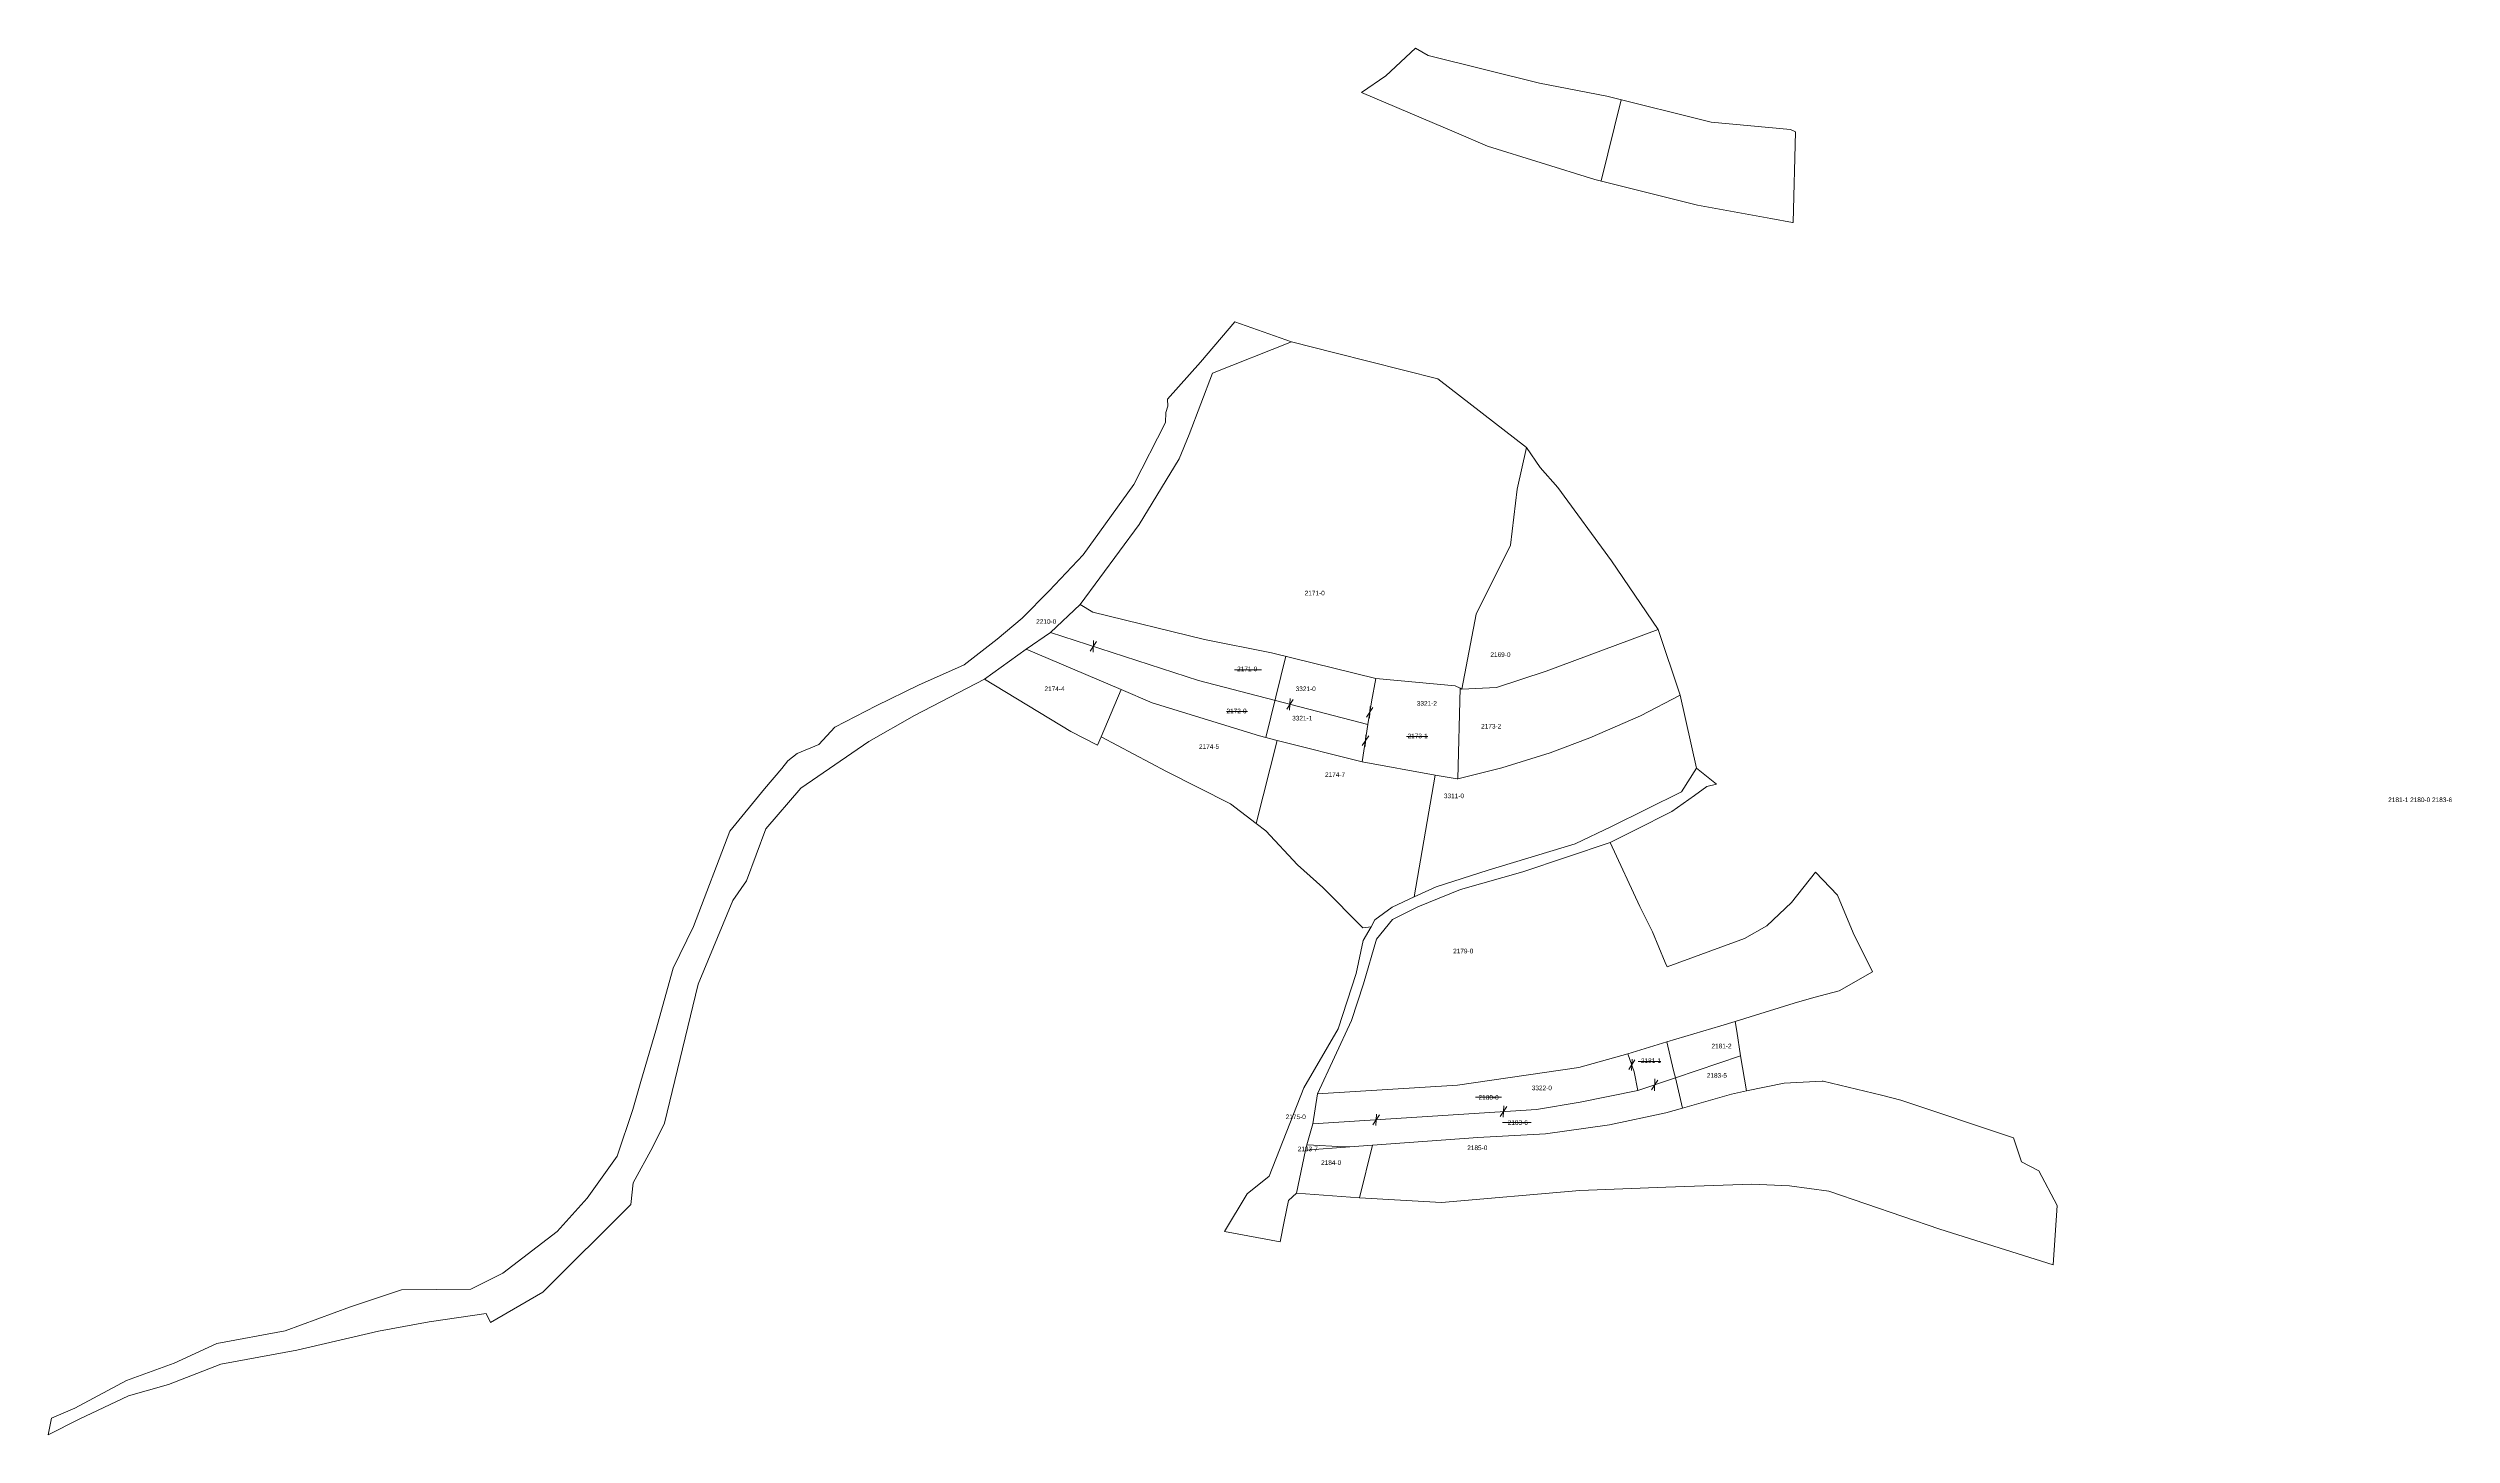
# Model space of a CAD drawing. Header units: metres. Extents: x 7511813 to 7512852, y 4687070 to 4687670.
import ezdxf

# ---------------------------------------------------------------- set-up
doc = ezdxf.new("R2010")
doc.units = ezdxf.units.M
for name, color, linetype, lineweight in [('Ndarjet', 1, 'Continuous', 0), ('Nr-Baz', 250, 'Continuous', 0), ('Nr-Kojshi', 251, 'Continuous', 0), ('Nr-Ri', 1, 'Continuous', 0), ('Parc-Baz', 7, 'Continuous', 0), ('Parc-Kojshi', 251, 'Continuous', 0), ('Parc-Re', 1, 'Continuous', 0)]:
    doc.layers.add(name, color=color, linetype=linetype, lineweight=lineweight)
doc.styles.get("Standard").update_dxf_attribs({"font": 'arial.ttf'})

msp = doc.modelspace()

# ---------------------------------------------------------------- linework, layer by layer
at = {"layer": 'Ndarjet', "flags": 128}
for points in [[(7512484.1, 4687612.4), (7512492.8, 4687647.5)], [(7512339.1, 4687371.8), (7512347.8, 4687406.9)]]:
    msp.add_lwpolyline(points, dxfattribs=at)
at = {"layer": 'Parc-Baz', "flags": 128}
for points in [[(7512383.2, 4687377.3), (7512310, 4687396.4), (7512246, 4687417.2), (7512258.8, 4687429.2), (7512264.3, 4687425.9), (7512312.6, 4687414.1), (7512341.6, 4687408.4), (7512386.7, 4687397.2), (7512384.8, 4687387.2), (7512383.2, 4687377.3)], [(7512380.8, 4687361.2), (7512344, 4687370.5), (7512336.4, 4687372.4), (7512290, 4687386.8), (7512276.6, 4687392.5), (7512235.5, 4687410), (7512246, 4687417.2), (7512310, 4687396.4), (7512383.2, 4687377.3), (7512380.8, 4687361.2)], [(7512423.1, 4687393), (7512422.1, 4687353.8), (7512421.9, 4687353.8), (7512412.4, 4687355.5), (7512380.8, 4687361.2), (7512383.2, 4687377.3), (7512384.8, 4687387.2), (7512386.7, 4687397.2), (7512421, 4687394.1), (7512423.1, 4687393)], [(7512499.9, 4687219.1), (7512475, 4687214.1), (7512456.2, 4687210.9), (7512359.5, 4687204.6), (7512361.4, 4687217.7), (7512422, 4687221.4), (7512474.5, 4687229), (7512495.7, 4687235), (7512498.4, 4687227.1), (7512499.9, 4687219.1)], [(7512512.5, 4687240.1), (7512515.4, 4687227.8), (7512516.2, 4687224.6), (7512499.9, 4687219.1), (7512498.4, 4687227.1), (7512495.7, 4687235), (7512512.5, 4687240.1)], [(7512516.2, 4687224.6), (7512519.2, 4687211.4), (7512512, 4687209.4), (7512487.7, 4687204.3), (7512460.1, 4687200.3), (7512430.8, 4687198.7), (7512385.3, 4687195.4), (7512375.4, 4687194.7), (7512370.3, 4687194.9), (7512359.7, 4687195.5), (7512356.9, 4687195.6), (7512359.5, 4687204.6), (7512456.2, 4687210.9), (7512475, 4687214.1), (7512499.9, 4687219.1), (7512516.2, 4687224.6)]]:
    msp.add_lwpolyline(points, dxfattribs=at)
at = {"layer": 'Parc-Kojshi', "flags": 128}
for points in [[(7512091.7, 4687290), (7512107.3, 4687331.3), (7512122.3, 4687349.6), (7512129.8, 4687358.4), (7512132.4, 4687361.6), (7512136.4, 4687364.8), (7512145.8, 4687368.7), (7512152.8, 4687376.2), (7512170.7, 4687385.5), (7512188.9, 4687394.4), (7512208.7, 4687403.2), (7512223, 4687414.2), (7512233.7, 4687423.4), (7512245.4, 4687435.2), (7512260.1, 4687450.8), (7512282, 4687481.1), (7512295.7, 4687508), (7512295.9, 4687512.3), (7512296.7, 4687515), (7512296.6, 4687518.1), (7512310.8, 4687534), (7512325.7, 4687551.5), (7512350.2, 4687542.9), (7512316.1, 4687529.3), (7512305.9, 4687502.7), (7512301.6, 4687492.3), (7512284.3, 4687463.9), (7512258.8, 4687429.2), (7512246, 4687417.2), (7512235.5, 4687410), (7512217.5, 4687397), (7512187.2, 4687381.2), (7512167.5, 4687370), (7512138, 4687349.8), (7512122.9, 4687332.3), (7512114.6, 4687309.7), (7512108.6, 4687301.3), (7512093.6, 4687265.1), (7512079.1, 4687204.9), (7512074, 4687194.7), (7512065.6, 4687179.2), (7512064.5, 4687169.8), (7512026.5, 4687131.8), (7512003.9, 4687118.7), (7512002, 4687122.7), (7511977.3, 4687119), (7511955.4, 4687115), (7511920.2, 4687106.8), (7511887.3, 4687100.8), (7511864.6, 4687091.9), (7511847.4, 4687087), (7511826, 4687077), (7511812.6, 4687070.1), (7511814.1, 4687077.4), (7511824.2, 4687081.7), (7511846.5, 4687093.6), (7511867.1, 4687101.1), (7511885.6, 4687109.7), (7511915.1, 4687115.1), (7511943.4, 4687125.5), (7511965.4, 4687132.9), (7511995.4, 4687133.2), (7512009.2, 4687140.1), (7512032.7, 4687158.1), (7512045.7, 4687172.5), (7512058.6, 4687190.7), (7512065.4, 4687210.9), (7512068.9, 4687222.9), (7512075.4, 4687245), (7512082.9, 4687272), (7512091.7, 4687290)], [(7512350.2, 4687542.9), (7512369, 4687538.1), (7512413.5, 4687526.9), (7512451.8, 4687497.2), (7512447.8, 4687479.2), (7512444.9, 4687454.9), (7512430, 4687425.1), (7512423.8, 4687392.6), (7512423.1, 4687393), (7512421, 4687394.1), (7512386.7, 4687397.2), (7512341.6, 4687408.4), (7512312.6, 4687414.1), (7512264.3, 4687425.9), (7512258.8, 4687429.2), (7512284.3, 4687463.9), (7512301.6, 4687492.3), (7512305.9, 4687502.7), (7512316.1, 4687529.3), (7512350.2, 4687542.9)], [(7512451.8, 4687497.2), (7512457.8, 4687488.5), (7512465.4, 4687479.8), (7512488.6, 4687448.1), (7512508.7, 4687418.4), (7512460.3, 4687400.4), (7512438.9, 4687393.4), (7512423.8, 4687392.6), (7512430, 4687425.1), (7512444.9, 4687454.9), (7512447.8, 4687479.2), (7512451.8, 4687497.2)], [(7512422.1, 4687353.8), (7512423.1, 4687393), (7512423.8, 4687392.6), (7512438.9, 4687393.4), (7512460.3, 4687400.4), (7512508.7, 4687418.4), (7512518.2, 4687390.1), (7512501.1, 4687381.1), (7512479.2, 4687371.6), (7512462.1, 4687365.1), (7512441.2, 4687358.6), (7512422.1, 4687353.8)], [(7512276.6, 4687392.5), (7512267.9, 4687372), (7512266.3, 4687368.4), (7512254.8, 4687374.4), (7512217.5, 4687397), (7512235.5, 4687410), (7512276.6, 4687392.5)], [(7512344, 4687370.5), (7512334.9, 4687334.6), (7512323.8, 4687343), (7512296.2, 4687357.1), (7512267.9, 4687372), (7512276.6, 4687392.5), (7512290, 4687386.8), (7512336.4, 4687372.4), (7512344, 4687370.5)], [(7512403.3, 4687302.8), (7512412.4, 4687355.5), (7512421.9, 4687353.8), (7512422.1, 4687353.8), (7512441.2, 4687358.6), (7512462.1, 4687365.1), (7512479.2, 4687371.6), (7512501.1, 4687381.1), (7512518.2, 4687390.1), (7512525.3, 4687358.5), (7512518.9, 4687348.2), (7512488.5, 4687333.2), (7512472.8, 4687325.8), (7512435.3, 4687314.3), (7512412.8, 4687307.1), (7512403.3, 4687302.8)], [(7512412.4, 4687355.5), (7512403.3, 4687302.8), (7512393.8, 4687298.4), (7512386.3, 4687292.9), (7512384.6, 4687289.8), (7512381, 4687289.4), (7512363.7, 4687306.9), (7512352.8, 4687316.7), (7512339.1, 4687331.4), (7512334.9, 4687334.6), (7512344, 4687370.5), (7512380.8, 4687361.2), (7512412.4, 4687355.5)], [(7512525.3, 4687358.5), (7512533.9, 4687351.6), (7512529.8, 4687350.5), (7512524.4, 4687346.7), (7512514.7, 4687339.7), (7512498.7, 4687331.7), (7512488, 4687326.4), (7512450.2, 4687313.7), (7512423.3, 4687306), (7512404.9, 4687298.5), (7512393.9, 4687293.1), (7512386.9, 4687284.5), (7512381.3, 4687265.2), (7512376.1, 4687249.4), (7512361.4, 4687217.7), (7512359.5, 4687204.6), (7512356.9, 4687195.6), (7512356.3, 4687193.3), (7512352.4, 4687174.7), (7512348.9, 4687171.5), (7512347, 4687162.4), (7512345.3, 4687153.7), (7512321.3, 4687158.1), (7512331.1, 4687174.4), (7512340.6, 4687182.1), (7512355.5, 4687220.3), (7512370.4, 4687245.8), (7512378.1, 4687269.7), (7512381.2, 4687283.9), (7512384.6, 4687289.8), (7512386.3, 4687292.9), (7512393.8, 4687298.4), (7512403.3, 4687302.8), (7512412.8, 4687307.1), (7512435.3, 4687314.3), (7512472.8, 4687325.8), (7512488.5, 4687333.2), (7512518.9, 4687348.2), (7512525.3, 4687358.5)], [(7512576.8, 4687313.5), (7512586.3, 4687303.6), (7512593.1, 4687287.2), (7512601.4, 4687270.4), (7512587, 4687262.2), (7512576, 4687259.3), (7512567.6, 4687256.8), (7512542, 4687248.9), (7512535.8, 4687247), (7512512.5, 4687240.1), (7512495.7, 4687235), (7512474.5, 4687229), (7512422, 4687221.4), (7512361.4, 4687217.7), (7512376.1, 4687249.4), (7512381.3, 4687265.2), (7512386.9, 4687284.5), (7512393.9, 4687293.1), (7512404.9, 4687298.5), (7512423.3, 4687306), (7512450.2, 4687313.7), (7512488, 4687326.4), (7512500.8, 4687298.6), (7512506.3, 4687287.7), (7512511.8, 4687274.5), (7512512.6, 4687272.6), (7512546.1, 4687284.8), (7512555.7, 4687290.3), (7512566.4, 4687300.4), (7512576.8, 4687313.5)], [(7512516.2, 4687224.6), (7512515.4, 4687227.8), (7512512.5, 4687240.1), (7512535.8, 4687247), (7512542, 4687248.9), (7512542.7, 4687244.7), (7512544.4, 4687234), (7512516.2, 4687224.6)], [(7512544.4, 4687234), (7512546.9, 4687218.9), (7512540.5, 4687217.5), (7512519.2, 4687211.4), (7512516.2, 4687224.6), (7512544.4, 4687234)], [(7512512.1, 4687177.3), (7512474.9, 4687175.8), (7512415, 4687170.6), (7512379.6, 4687172.6), (7512385.3, 4687195.4), (7512430.8, 4687198.7), (7512460.1, 4687200.3), (7512487.7, 4687204.3), (7512512, 4687209.4), (7512519.2, 4687211.4), (7512540.5, 4687217.5), (7512546.9, 4687218.9), (7512563.2, 4687222.3), (7512579.7, 4687223.1), (7512580.1, 4687223.1), (7512605.3, 4687217), (7512613.7, 4687214.9), (7512662.4, 4687198.6), (7512665.9, 4687188.3), (7512673.3, 4687184.4), (7512681.3, 4687169.3), (7512679.6, 4687143.7), (7512630.5, 4687159.1), (7512582.6, 4687175.5), (7512565.5, 4687177.9), (7512549.3, 4687178.6), (7512512.1, 4687177.3)], [(7512379.6, 4687172.6), (7512352.4, 4687174.7), (7512356.3, 4687193.3), (7512375.4, 4687194.7), (7512385.3, 4687195.4), (7512379.6, 4687172.6)], [(7512356.9, 4687195.6), (7512359.7, 4687195.5), (7512370.3, 4687194.9), (7512375.4, 4687194.7), (7512356.3, 4687193.3), (7512356.9, 4687195.6)]]:
    msp.add_lwpolyline(points, dxfattribs=at)
at = {"layer": 'Parc-Re', "flags": 128}
for points in [[(7512525.8, 4687601.9), (7512488.9, 4687611.2), (7512481.4, 4687613.1), (7512434.9, 4687627.5), (7512421.6, 4687633.2), (7512380.5, 4687650.6), (7512391, 4687657.9), (7512403.8, 4687669.9), (7512409.3, 4687666.6), (7512457.5, 4687654.7), (7512486.5, 4687649.1), (7512531.7, 4687637.8), (7512566, 4687634.7), (7512568.1, 4687633.7), (7512567.1, 4687594.5), (7512566.9, 4687594.4), (7512557.4, 4687596.2)], [(7512380.8, 4687361.2), (7512344, 4687370.5), (7512336.4, 4687372.4), (7512290, 4687386.8), (7512276.6, 4687392.5), (7512235.5, 4687410), (7512246, 4687417.2), (7512258.8, 4687429.2), (7512264.3, 4687425.9), (7512312.6, 4687414.1), (7512341.6, 4687408.4), (7512386.7, 4687397.2), (7512421, 4687394.1), (7512423.1, 4687393), (7512422.1, 4687353.8), (7512421.9, 4687353.8), (7512412.4, 4687355.5)], [(7512516.2, 4687224.6), (7512519.2, 4687211.4), (7512512, 4687209.4), (7512487.7, 4687204.3), (7512460.1, 4687200.3), (7512430.8, 4687198.7), (7512385.3, 4687195.4), (7512375.4, 4687194.7), (7512370.3, 4687194.9), (7512359.7, 4687195.5), (7512356.9, 4687195.6), (7512359.5, 4687204.6), (7512361.4, 4687217.7), (7512422, 4687221.4), (7512474.5, 4687229), (7512495.7, 4687235), (7512512.5, 4687240.1), (7512515.4, 4687227.8)]]:
    msp.add_lwpolyline(points, close=True, dxfattribs=at)
for points in [[(7512263.1, 4687409.1), (7512265.9, 4687413.3)], [(7512264.6, 4687413.7), (7512264.4, 4687408.7)], [(7512325.6, 4687401), (7512337.2, 4687401)], [(7512348.2, 4687384), (7512350.9, 4687388.2)], [(7512349.7, 4687388.6), (7512349.4, 4687383.6)], [(7512322.1, 4687383), (7512331.2, 4687383)], [(7512382.7, 4687380.5), (7512385.4, 4687384.7)], [(7512384.2, 4687385.1), (7512383.9, 4687380.1)], [(7512380.8, 4687368.3), (7512383.6, 4687372.5)], [(7512382.3, 4687372.9), (7512382.1, 4687367.9)], [(7512399.9, 4687372.1), (7512409.2, 4687372.1)], [(7512496, 4687228.1), (7512498.7, 4687232.3)], [(7512497.5, 4687232.7), (7512497.2, 4687227.7)], [(7512500.1, 4687231.6), (7512509.9, 4687231.6)], [(7512505.8, 4687219.4), (7512508.6, 4687223.6)], [(7512507.3, 4687224.1), (7512507.1, 4687219)], [(7512429.7, 4687216.2), (7512441, 4687216.2)], [(7512440.5, 4687207.9), (7512443.3, 4687212.1)], [(7512442, 4687212.5), (7512441.8, 4687207.5)], [(7512385.4, 4687204.3), (7512388.2, 4687208.5)], [(7512386.9, 4687208.9), (7512386.7, 4687203.9)], [(7512441.4, 4687205.2), (7512453.8, 4687205.2)]]:
    msp.add_lwpolyline(points, dxfattribs=at)

# ---------------------------------------------------------------- texts
at = {"layer": 'Nr-Baz'}
for s, p in [('2171-0', (7512326.7, 4687400.4)), ('2172-0', (7512322.1, 4687382.2)), ('2173-1', (7512400.4, 4687371.4)), ('2181-1', (7512501.3, 4687231)), ('2180-0', (7512431.1, 4687215.1)), ('2183-6', (7512443.7, 4687204.2))]:
    msp.add_text(s, height=2, dxfattribs=at).set_placement(p)
at = {"layer": 'Nr-Baz', "insert": (7512824.4, 4687345.8), "char_height": 2, "width": 78.808, "attachment_point": 1}
msp.add_mtext('2181-1 2180-0 2183-6', dxfattribs=at)
at = {"layer": 'Nr-Kojshi'}
for s, p in [('2171-0', (7512355.9, 4687433.2)), ('2210-0', (7512239.8, 4687420.9)), ('2169-0', (7512436.2, 4687406.6)), ('2174-4', (7512243.4, 4687391.8)), ('2173-2', (7512432.2, 4687375.6)), ('2174-5', (7512310.2, 4687366.8)), ('2174-7', (7512364.7, 4687354.7)), ('3311-0', (7512416.1, 4687345.5)), ('2179-0', (7512420.1, 4687278.4)), ('2181-2', (7512531.8, 4687237.3)), ('2183-5', (7512529.8, 4687224.6)), ('2175-0', (7512347.7, 4687206.7)), ('2183-7', (7512352.9, 4687192.8)), ('2185-0', (7512426.2, 4687193.3)), ('2184-0', (7512363, 4687186.9))]:
    msp.add_text(s, height=2, dxfattribs=at).set_placement(p)
at = {"layer": 'Nr-Ri'}
for s, p in [('3321-0', (7512352, 4687391.8)), ('3321-2', (7512404.4, 4687385.5)), ('3321-1', (7512350.5, 4687379.1)), ('3322-0', (7512454.1, 4687219.2))]:
    msp.add_text(s, height=2, dxfattribs=at).set_placement(p)

doc.saveas('drawing.dxf')
